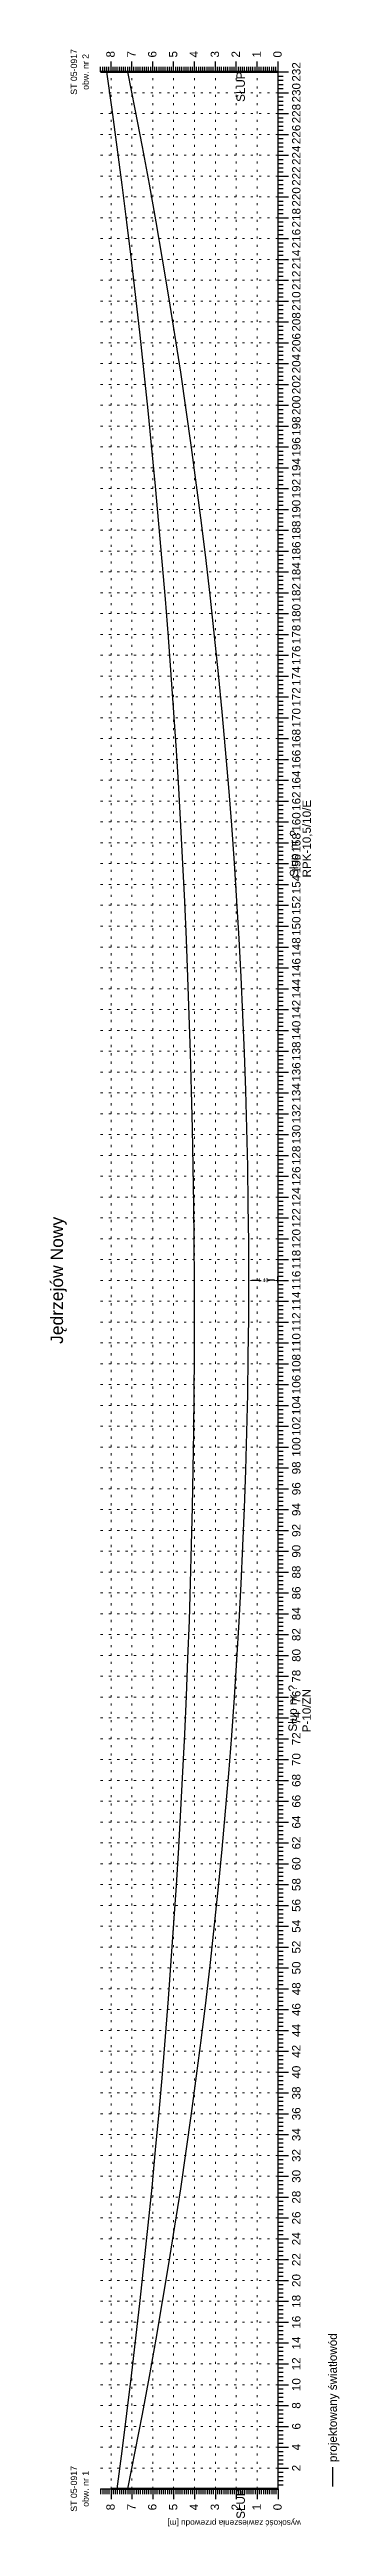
# Model space of a CAD drawing. Header units: inches. Extents: x -863 to 1426, y 1206 to 1480.
# Drawn here: x 110.4 to 124.3, y 1283 to 1401.9 of the extents above; entities that cross this region are included whole.
import ezdxf
from ezdxf.enums import TextEntityAlignment as Align

# ---------------------------------------------------------------- set-up
doc = ezdxf.new("R2010")
doc.units = ezdxf.units.IN
doc.header["$MEASUREMENT"] = 0
doc.linetypes.add('ACAD_ISO07W100', pattern=[3, 0, -3])
doc.layers.add('ramka', color=7, linetype='Continuous', plot=False)
doc.styles.get("Standard").update_dxf_attribs({"font": 'arial.ttf'})
doc.dimstyles.get("Standard").update_dxf_attribs({"dimtxt": 0.25, "dimasz": 0.18, "dimexe": 0.18, "dimexo": 0.0625, "dimgap": -0.09, "dimtad": 0, "dimtih": 1, "dimtoh": 1, "dimzin": 0, "dimdsep": 46, "dimtxsty": 'Standard', "dimcen": 0.09, "dimadec": 0, "dimazin": 0, "dimtfac": 1, "dimtofl": 0, "dimtmove": 0, "dimatfit": 3, "dimfxl": 1, "dimtolj": 1, "dimtzin": 0, "dimarcsym": 0})

msp = doc.modelspace()

# ---------------------------------------------------------------- texts
for s, height, p in [('ST 05-0917', 0.3, (111.721, 1400.797)), ('obw. nr 2', 0.3, (112.281, 1400.797)), ('232', 0.4, (122.427, 1400.797)), ('230', 0.4, (122.427, 1399.797)), ('228', 0.4, (122.427, 1398.797)), ('226', 0.4, (122.427, 1397.797)), ('224', 0.4, (122.427, 1396.797)), ('222', 0.4, (122.427, 1395.797)), ('220', 0.4, (122.427, 1394.797)), ('218', 0.4, (122.427, 1393.797)), ('216', 0.4, (122.427, 1392.797)), ('214', 0.4, (122.427, 1391.797)), ('212', 0.4, (122.427, 1390.797)), ('210', 0.4, (122.427, 1389.797)), ('208', 0.4, (122.427, 1388.797)), ('206', 0.4, (122.427, 1387.797)), ('204', 0.4, (122.427, 1386.797)), ('202', 0.4, (122.427, 1385.797)), ('200', 0.4, (122.427, 1384.797)), ('198', 0.4, (122.427, 1383.797)), ('196', 0.4, (122.427, 1382.797)), ('194', 0.4, (122.427, 1381.797)), ('192', 0.4, (122.427, 1380.797)), ('190', 0.4, (122.427, 1379.797)), ('188', 0.4, (122.427, 1378.797)), ('186', 0.4, (122.427, 1377.797)), ('184', 0.4, (122.427, 1376.797)), ('182', 0.4, (122.427, 1375.797)), ('180', 0.4, (122.427, 1374.797)), ('178', 0.4, (122.427, 1373.797)), ('176', 0.4, (122.427, 1372.797)), ('174', 0.4, (122.427, 1371.797)), ('172', 0.4, (122.427, 1370.797)), ('170', 0.4, (122.427, 1369.797)), ('168', 0.4, (122.427, 1368.797)), ('166', 0.4, (122.427, 1367.797)), ('164', 0.4, (122.427, 1366.797)), ('162', 0.4, (122.427, 1365.797)), ('160', 0.4, (122.427, 1364.797)), ('158', 0.4, (122.427, 1363.797)), ('156', 0.4, (122.427, 1362.797)), ('152', 0.4, (122.427, 1360.797)), ('154', 0.4, (122.427, 1361.797)), ('150', 0.4, (122.427, 1359.797)), ('148', 0.4, (122.427, 1358.797)), ('146', 0.4, (122.427, 1357.797)), ('144', 0.4, (122.427, 1356.797)), ('142', 0.4, (122.427, 1355.797)), ('140', 0.4, (122.427, 1354.797)), ('138', 0.4, (122.427, 1353.797)), ('136', 0.4, (122.427, 1352.797)), ('134', 0.4, (122.427, 1351.797)), ('132', 0.4, (122.427, 1350.797)), ('130', 0.4, (122.427, 1349.797)), ('128', 0.4, (122.427, 1348.797)), ('126', 0.4, (122.427, 1347.797)), ('124', 0.4, (122.427, 1346.797)), ('Jędrzejów Nowy', 0.6, (111.051, 1342.797)), ('122', 0.4, (122.427, 1345.797)), ('120', 0.4, (122.427, 1344.797)), ('118', 0.4, (122.427, 1343.797)), ('116', 0.4, (122.427, 1342.797)), ('114', 0.4, (122.427, 1341.797)), ('112', 0.4, (122.427, 1340.797)), ('110', 0.4, (122.427, 1339.797)), ('108', 0.4, (122.427, 1338.797)), ('106', 0.4, (122.427, 1337.797)), ('104', 0.4, (122.427, 1336.797)), ('102', 0.4, (122.427, 1335.797)), ('100', 0.4, (122.427, 1334.797)), ('98', 0.4, (122.427, 1333.797)), ('96', 0.4, (122.427, 1332.797)), ('94', 0.4, (122.427, 1331.797)), ('92', 0.4, (122.427, 1330.797)), ('90', 0.4, (122.427, 1329.797)), ('88', 0.4, (122.427, 1328.797)), ('86', 0.4, (122.427, 1327.797)), ('84', 0.4, (122.427, 1326.797)), ('82', 0.4, (122.427, 1325.797)), ('80', 0.4, (122.427, 1324.797)), ('78', 0.4, (122.427, 1323.797)), ('76', 0.4, (122.427, 1322.797)), ('74', 0.4, (122.427, 1321.797)), ('72', 0.4, (122.427, 1320.797)), ('70', 0.4, (122.427, 1319.797)), ('68', 0.4, (122.427, 1318.797)), ('66', 0.4, (122.427, 1317.797)), ('64', 0.4, (122.427, 1316.797)), ('62', 0.4, (122.427, 1315.797)), ('60', 0.4, (122.427, 1314.797)), ('58', 0.4, (122.427, 1313.797)), ('56', 0.4, (122.427, 1312.797)), ('54', 0.4, (122.427, 1311.797)), ('52', 0.4, (122.427, 1310.797)), ('50', 0.4, (122.427, 1309.797)), ('48', 0.4, (122.427, 1308.797)), ('46', 0.4, (122.427, 1307.797)), ('44', 0.4, (122.427, 1306.797)), ('42', 0.4, (122.427, 1305.797)), ('40', 0.4, (122.427, 1304.797)), ('38', 0.4, (122.427, 1303.797)), ('36', 0.4, (122.427, 1302.797)), ('34', 0.4, (122.427, 1301.797)), ('32', 0.4, (122.427, 1300.797)), ('30', 0.4, (122.427, 1299.797)), ('28', 0.4, (122.427, 1298.797)), ('26', 0.4, (122.427, 1297.797)), ('24', 0.4, (122.427, 1296.797)), ('22', 0.4, (122.427, 1295.797)), ('20', 0.4, (122.427, 1294.797)), ('18', 0.4, (122.427, 1293.797)), ('16', 0.4, (122.427, 1292.797)), ('12', 0.4, (122.427, 1290.797)), ('14', 0.4, (122.427, 1291.797)), ('10', 0.4, (122.427, 1289.797)), ('8', 0.4, (122.427, 1288.797)), ('6', 0.4, (122.427, 1287.797)), ('4', 0.4, (122.427, 1286.797)), ('ST 05-0917', 0.3, (111.721, 1284.797)), ('obw. nr 1', 0.3, (112.281, 1284.797)), ('2', 0.4, (122.427, 1285.797))]:
    msp.add_text(s, height=height, rotation=90).set_placement(p, align=Align.CENTER)
for s, p in [('8', (113.525, 1401.487)), ('7', (114.525, 1401.487)), ('6', (115.525, 1401.487)), ('5', (116.525, 1401.487)), ('4', (117.525, 1401.487)), ('3', (118.525, 1401.487)), ('2', (119.525, 1401.487)), ('1', (120.525, 1401.487)), ('0', (121.525, 1401.487)), ('RPK-10,5/10/E', (122.925, 1362.133)), ('Słup nr ?', (122.32, 1362.164)), ('Słup nr ?', (122.253, 1321.141)), ('P-10/ZN', (122.92, 1321.107)), ('projektowany światłowód', (124.171, 1286.082))]:
    msp.add_text(s, height=0.4, rotation=90).set_placement(p)
for s, p in [('8', (113.525, 1284.077)), ('7', (114.525, 1284.077)), ('6', (115.525, 1284.077)), ('5', (116.525, 1284.077)), ('4', (117.525, 1284.077)), ('3', (118.525, 1284.077)), ('2', (119.525, 1284.077)), ('1', (120.525, 1284.077)), ('0', (121.525, 1284.077))]:
    msp.add_text(s, height=0.4, rotation=90).set_placement(p, align=Align.RIGHT)
at = {"attachment_point": 5}
for s, insert, char_height, width, rotation in [('SŁUP', (119.565, 1400.089), 0.4, 1.537, 90), ('SŁUP', (119.565, 1284.089), 0.4, 1.537, 90), ('wysokość zawieszenia przewodu [m]', (119.249, 1283.194), 0.28, 9.28, 180)]:
    msp.add_mtext(s, dxfattribs=dict(at, insert=insert, char_height=char_height, width=width, rotation=rotation))

# ---------------------------------------------------------------- blocks, each defined once
blk = doc.blocks.new('*D12')
at = {"color": 0, "lineweight": -2}
for p, q in [((119.95, 1342.85), (119.95, 1342.98)), ((120.13, 1342.8), (120.47, 1342.8)), ((121.17, 1342.8), (120.83, 1342.8)), ((121.35, 1342.7), (121.35, 1342.98))]:
    blk.add_line(p, q, dxfattribs=at)
at = {"color": 0}
for points in [[(120.13, 1342.83), (120.13, 1342.77), (119.95, 1342.8)], [(121.17, 1342.83), (121.17, 1342.77), (121.35, 1342.8)]]:
    blk.add_solid(points, dxfattribs=at)
at = {"layer": 'Defpoints', "color": 0}
for p in [(119.95, 1342.79), (121.35, 1342.8), (121.35, 1342.64)]:
    blk.add_point(p, dxfattribs=at)
at = {"color": 0, "lineweight": 25, "insert": (120.65, 1342.8), "char_height": 0.18, "attachment_point": 5}
blk.add_mtext('\\A1;1.40', dxfattribs=at)

# ---------------------------------------------------------------- dimensions: what is measured, and where the dimension line sits
at = {"lineweight": 25}
dim = msp.add_linear_dim(base=(121.351, 1342.797), p1=(119.951, 1342.789), p2=(121.351, 1342.639), angle=180, text='1.40', dimstyle='Standard', dxfattribs=at)
dim.commit()
dim.dimension.update_dxf_attribs({"geometry": '*D12', "text_midpoint": (120.651, 1342.797)})

# ---------------------------------------------------------------- linework, layer by layer
for p, q in [((112.851, 1400.797), (112.851, 1401.047)), ((112.851, 1400.797), (121.351, 1400.797)), ((112.951, 1400.797), (112.951, 1401.047)), ((113.051, 1400.797), (113.051, 1401.047)), ((113.151, 1400.797), (113.151, 1401.047)), ((113.251, 1400.797), (113.251, 1401.047)), ((113.351, 1400.797), (113.351, 1401.297)), ((113.451, 1400.797), (113.451, 1401.047)), ((113.551, 1400.797), (113.551, 1401.047)), ((113.651, 1400.797), (113.651, 1401.047)), ((113.751, 1400.797), (113.751, 1401.047)), ((113.851, 1400.797), (113.851, 1401.047)), ((113.951, 1400.797), (113.951, 1401.047)), ((114.051, 1400.797), (114.051, 1401.047)), ((114.151, 1400.797), (114.151, 1401.047)), ((114.251, 1400.797), (114.251, 1401.047)), ((114.351, 1400.797), (114.351, 1401.297)), ((114.451, 1400.797), (114.451, 1401.047)), ((114.551, 1400.797), (114.551, 1401.047)), ((114.651, 1400.797), (114.651, 1401.047)), ((114.751, 1400.797), (114.751, 1401.047)), ((114.851, 1400.797), (114.851, 1401.047)), ((114.951, 1400.797), (114.951, 1401.047)), ((115.051, 1400.797), (115.051, 1401.047)), ((115.151, 1400.797), (115.151, 1401.047)), ((115.251, 1400.797), (115.251, 1401.047)), ((115.351, 1400.797), (115.351, 1401.297)), ((115.451, 1400.797), (115.451, 1401.047)), ((115.551, 1400.797), (115.551, 1401.047)), ((115.651, 1400.797), (115.651, 1401.047)), ((115.751, 1400.797), (115.751, 1401.047)), ((115.851, 1400.797), (115.851, 1401.047)), ((115.951, 1400.797), (115.951, 1401.047)), ((116.051, 1400.797), (116.051, 1401.047)), ((116.151, 1400.797), (116.151, 1401.047)), ((116.251, 1400.797), (116.251, 1401.047)), ((116.351, 1400.797), (116.351, 1401.297)), ((116.451, 1400.797), (116.451, 1401.047)), ((116.551, 1400.797), (116.551, 1401.047)), ((116.651, 1400.797), (116.651, 1401.047)), ((116.751, 1400.797), (116.751, 1401.047)), ((116.851, 1400.797), (116.851, 1401.047)), ((116.951, 1400.797), (116.951, 1401.047)), ((117.051, 1400.797), (117.051, 1401.047)), ((117.151, 1400.797), (117.151, 1401.047)), ((117.251, 1400.797), (117.251, 1401.047)), ((117.351, 1400.797), (117.351, 1401.297)), ((117.451, 1400.797), (117.451, 1401.047)), ((117.551, 1400.797), (117.551, 1401.047)), ((117.651, 1400.797), (117.651, 1401.047)), ((117.751, 1400.797), (117.751, 1401.047)), ((117.851, 1400.797), (117.851, 1401.047)), ((117.951, 1400.797), (117.951, 1401.047)), ((118.051, 1400.797), (118.051, 1401.047)), ((118.151, 1400.797), (118.151, 1401.047)), ((118.251, 1400.797), (118.251, 1401.047)), ((118.351, 1400.797), (118.351, 1401.297)), ((118.451, 1400.797), (118.451, 1401.047)), ((118.551, 1400.797), (118.551, 1401.047)), ((118.651, 1400.797), (118.651, 1401.047)), ((118.751, 1400.797), (118.751, 1401.047)), ((118.851, 1400.797), (118.851, 1401.047)), ((118.951, 1400.797), (118.951, 1401.047)), ((119.051, 1400.797), (119.051, 1401.047)), ((119.151, 1400.797), (119.151, 1401.047)), ((119.251, 1400.797), (119.251, 1401.047)), ((119.351, 1400.797), (119.351, 1401.297)), ((119.451, 1400.797), (119.451, 1401.047)), ((119.551, 1400.797), (119.551, 1401.047)), ((119.651, 1400.797), (119.651, 1401.047)), ((119.751, 1400.797), (119.751, 1401.047)), ((119.851, 1400.797), (119.851, 1401.047)), ((119.951, 1400.797), (119.951, 1401.047)), ((120.051, 1400.797), (120.051, 1401.047)), ((120.151, 1400.797), (120.151, 1401.047)), ((120.251, 1400.797), (120.251, 1401.047)), ((120.351, 1400.797), (120.351, 1401.297)), ((120.451, 1400.797), (120.451, 1401.047)), ((120.551, 1400.797), (120.551, 1401.047)), ((120.651, 1400.797), (120.651, 1401.047)), ((120.751, 1400.797), (120.751, 1401.047)), ((120.851, 1400.797), (120.851, 1401.047)), ((120.951, 1400.797), (120.951, 1401.047)), ((121.051, 1400.797), (121.051, 1401.047)), ((121.151, 1400.797), (121.151, 1401.047)), ((121.251, 1400.797), (121.251, 1401.047)), ((121.351, 1400.797), (121.351, 1401.297)), ((121.351, 1284.797), (121.351, 1400.797)), ((121.351, 1400.797), (121.851, 1400.797)), ((121.351, 1400.597), (121.601, 1400.597)), ((121.351, 1400.397), (121.601, 1400.397)), ((121.351, 1400.197), (121.601, 1400.197)), ((121.351, 1399.997), (121.601, 1399.997)), ((121.351, 1399.797), (121.851, 1399.797)), ((121.351, 1399.597), (121.601, 1399.597)), ((121.351, 1399.397), (121.601, 1399.397)), ((121.351, 1399.197), (121.601, 1399.197)), ((121.351, 1398.997), (121.601, 1398.997)), ((121.351, 1398.797), (121.851, 1398.797)), ((121.351, 1398.597), (121.601, 1398.597)), ((121.351, 1398.397), (121.601, 1398.397)), ((121.351, 1398.197), (121.601, 1398.197)), ((121.351, 1397.997), (121.601, 1397.997)), ((121.351, 1397.797), (121.851, 1397.797)), ((121.351, 1397.597), (121.601, 1397.597)), ((121.351, 1397.397), (121.601, 1397.397)), ((121.351, 1397.197), (121.601, 1397.197)), ((121.351, 1396.997), (121.601, 1396.997)), ((121.351, 1396.797), (121.851, 1396.797)), ((121.351, 1396.597), (121.601, 1396.597)), ((121.351, 1396.397), (121.601, 1396.397)), ((121.351, 1396.197), (121.601, 1396.197)), ((121.351, 1395.997), (121.601, 1395.997)), ((121.351, 1395.797), (121.851, 1395.797)), ((121.351, 1395.597), (121.601, 1395.597)), ((121.351, 1395.397), (121.601, 1395.397)), ((121.351, 1395.197), (121.601, 1395.197)), ((121.351, 1394.997), (121.601, 1394.997)), ((121.351, 1394.797), (121.851, 1394.797)), ((121.351, 1394.597), (121.601, 1394.597)), ((121.351, 1394.397), (121.601, 1394.397)), ((121.351, 1394.197), (121.601, 1394.197)), ((121.351, 1393.997), (121.601, 1393.997)), ((121.351, 1393.797), (121.851, 1393.797)), ((121.351, 1393.597), (121.601, 1393.597)), ((121.351, 1393.397), (121.601, 1393.397)), ((121.351, 1393.197), (121.601, 1393.197)), ((121.351, 1392.997), (121.601, 1392.997)), ((121.351, 1392.797), (121.851, 1392.797)), ((121.351, 1392.597), (121.601, 1392.597)), ((121.351, 1392.397), (121.601, 1392.397)), ((121.351, 1392.197), (121.601, 1392.197)), ((121.351, 1391.997), (121.601, 1391.997)), ((121.351, 1391.797), (121.851, 1391.797)), ((121.351, 1391.597), (121.601, 1391.597)), ((121.351, 1391.397), (121.601, 1391.397)), ((121.351, 1391.197), (121.601, 1391.197)), ((121.351, 1390.997), (121.601, 1390.997)), ((121.351, 1390.797), (121.851, 1390.797)), ((121.351, 1390.597), (121.601, 1390.597)), ((121.351, 1390.397), (121.601, 1390.397)), ((121.351, 1390.197), (121.601, 1390.197)), ((121.351, 1389.997), (121.601, 1389.997)), ((121.351, 1389.797), (121.851, 1389.797)), ((121.351, 1389.597), (121.601, 1389.597)), ((121.351, 1389.397), (121.601, 1389.397)), ((121.351, 1389.197), (121.601, 1389.197)), ((121.351, 1388.997), (121.601, 1388.997)), ((121.351, 1388.797), (121.851, 1388.797)), ((121.351, 1388.597), (121.601, 1388.597)), ((121.351, 1388.397), (121.601, 1388.397)), ((121.351, 1388.197), (121.601, 1388.197)), ((121.351, 1387.997), (121.601, 1387.997)), ((121.351, 1387.797), (121.851, 1387.797)), ((121.351, 1387.597), (121.601, 1387.597)), ((121.351, 1387.397), (121.601, 1387.397)), ((121.351, 1387.197), (121.601, 1387.197)), ((121.351, 1386.997), (121.601, 1386.997)), ((121.351, 1386.797), (121.851, 1386.797)), ((121.351, 1386.597), (121.601, 1386.597)), ((121.351, 1386.397), (121.601, 1386.397)), ((121.351, 1386.197), (121.601, 1386.197)), ((121.351, 1385.997), (121.601, 1385.997)), ((121.351, 1385.797), (121.851, 1385.797)), ((121.351, 1385.597), (121.601, 1385.597)), ((121.351, 1385.397), (121.601, 1385.397)), ((121.351, 1385.197), (121.601, 1385.197)), ((121.351, 1384.997), (121.601, 1384.997)), ((121.351, 1384.797), (121.851, 1384.797)), ((121.351, 1384.597), (121.601, 1384.597)), ((121.351, 1384.397), (121.601, 1384.397)), ((121.351, 1384.197), (121.601, 1384.197)), ((121.351, 1383.997), (121.601, 1383.997)), ((121.351, 1383.797), (121.851, 1383.797)), ((121.351, 1383.597), (121.601, 1383.597)), ((121.351, 1383.397), (121.601, 1383.397)), ((121.351, 1383.197), (121.601, 1383.197)), ((121.351, 1382.997), (121.601, 1382.997)), ((121.351, 1382.797), (121.851, 1382.797)), ((121.351, 1382.597), (121.601, 1382.597)), ((121.351, 1382.397), (121.601, 1382.397)), ((121.351, 1382.197), (121.601, 1382.197)), ((121.351, 1381.997), (121.601, 1381.997)), ((121.351, 1381.797), (121.851, 1381.797)), ((121.351, 1381.597), (121.601, 1381.597)), ((121.351, 1381.397), (121.601, 1381.397)), ((121.351, 1381.197), (121.601, 1381.197)), ((121.351, 1380.997), (121.601, 1380.997)), ((121.351, 1380.797), (121.851, 1380.797)), ((121.351, 1380.597), (121.601, 1380.597)), ((121.351, 1380.397), (121.601, 1380.397)), ((121.351, 1380.197), (121.601, 1380.197)), ((121.351, 1379.997), (121.601, 1379.997)), ((121.351, 1379.797), (121.851, 1379.797)), ((121.351, 1379.597), (121.601, 1379.597)), ((121.351, 1379.397), (121.601, 1379.397)), ((121.351, 1379.197), (121.601, 1379.197)), ((121.351, 1378.997), (121.601, 1378.997)), ((121.351, 1378.797), (121.851, 1378.797)), ((121.351, 1378.597), (121.601, 1378.597)), ((121.351, 1378.397), (121.601, 1378.397)), ((121.351, 1378.197), (121.601, 1378.197)), ((121.351, 1377.997), (121.601, 1377.997)), ((121.351, 1377.797), (121.851, 1377.797)), ((121.351, 1377.597), (121.601, 1377.597)), ((121.351, 1377.397), (121.601, 1377.397)), ((121.351, 1377.197), (121.601, 1377.197)), ((121.351, 1376.997), (121.601, 1376.997)), ((121.351, 1376.797), (121.851, 1376.797)), ((121.351, 1376.597), (121.601, 1376.597)), ((121.351, 1376.397), (121.601, 1376.397)), ((121.351, 1376.197), (121.601, 1376.197)), ((121.351, 1375.997), (121.601, 1375.997)), ((121.351, 1375.797), (121.851, 1375.797)), ((121.351, 1375.597), (121.601, 1375.597)), ((121.351, 1375.397), (121.601, 1375.397)), ((121.351, 1375.197), (121.601, 1375.197)), ((121.351, 1374.997), (121.601, 1374.997)), ((121.351, 1374.797), (121.851, 1374.797)), ((121.351, 1374.597), (121.601, 1374.597)), ((121.351, 1374.397), (121.601, 1374.397)), ((121.351, 1374.197), (121.601, 1374.197)), ((121.351, 1373.997), (121.601, 1373.997)), ((121.351, 1373.797), (121.851, 1373.797)), ((121.351, 1373.597), (121.601, 1373.597)), ((121.351, 1373.397), (121.601, 1373.397)), ((121.351, 1373.197), (121.601, 1373.197)), ((121.351, 1372.997), (121.601, 1372.997)), ((121.351, 1372.797), (121.851, 1372.797)), ((121.351, 1372.597), (121.601, 1372.597)), ((121.351, 1372.397), (121.601, 1372.397)), ((121.351, 1372.197), (121.601, 1372.197)), ((121.351, 1371.997), (121.601, 1371.997)), ((121.351, 1371.797), (121.851, 1371.797)), ((121.351, 1371.597), (121.601, 1371.597)), ((121.351, 1371.397), (121.601, 1371.397)), ((121.351, 1371.197), (121.601, 1371.197)), ((121.351, 1370.997), (121.601, 1370.997)), ((121.351, 1370.797), (121.851, 1370.797)), ((121.351, 1370.597), (121.601, 1370.597)), ((121.351, 1370.397), (121.601, 1370.397)), ((121.351, 1370.197), (121.601, 1370.197)), ((121.351, 1369.997), (121.601, 1369.997)), ((121.351, 1369.797), (121.851, 1369.797)), ((121.351, 1369.597), (121.601, 1369.597)), ((121.351, 1369.397), (121.601, 1369.397)), ((121.351, 1369.197), (121.601, 1369.197)), ((121.351, 1368.997), (121.601, 1368.997)), ((121.351, 1368.797), (121.851, 1368.797)), ((121.351, 1368.597), (121.601, 1368.597)), ((121.351, 1368.397), (121.601, 1368.397)), ((121.351, 1368.197), (121.601, 1368.197)), ((121.351, 1367.997), (121.601, 1367.997)), ((121.351, 1367.797), (121.851, 1367.797)), ((121.351, 1367.597), (121.601, 1367.597)), ((121.351, 1367.397), (121.601, 1367.397)), ((121.351, 1367.197), (121.601, 1367.197)), ((121.351, 1366.997), (121.601, 1366.997)), ((121.351, 1366.797), (121.851, 1366.797)), ((121.351, 1366.597), (121.601, 1366.597)), ((121.351, 1366.397), (121.601, 1366.397)), ((121.351, 1366.197), (121.601, 1366.197)), ((121.351, 1365.997), (121.601, 1365.997)), ((121.351, 1365.797), (121.851, 1365.797)), ((121.351, 1365.597), (121.601, 1365.597)), ((121.351, 1365.397), (121.601, 1365.397)), ((121.351, 1365.197), (121.601, 1365.197)), ((121.351, 1364.997), (121.601, 1364.997)), ((121.351, 1364.797), (121.851, 1364.797)), ((121.351, 1364.597), (121.601, 1364.597)), ((121.351, 1364.397), (121.601, 1364.397)), ((121.351, 1364.197), (121.601, 1364.197)), ((121.351, 1363.997), (121.601, 1363.997)), ((121.351, 1363.797), (121.851, 1363.797)), ((121.351, 1363.597), (121.601, 1363.597)), ((121.351, 1363.397), (121.601, 1363.397)), ((121.351, 1363.197), (121.601, 1363.197)), ((121.351, 1362.997), (121.601, 1362.997)), ((121.351, 1362.797), (121.851, 1362.797)), ((121.351, 1362.597), (121.601, 1362.597)), ((121.351, 1362.397), (121.601, 1362.397)), ((121.351, 1362.197), (121.601, 1362.197)), ((121.351, 1361.997), (121.601, 1361.997)), ((121.351, 1361.797), (121.851, 1361.797)), ((121.351, 1361.597), (121.601, 1361.597)), ((121.351, 1361.397), (121.601, 1361.397)), ((121.351, 1361.197), (121.601, 1361.197)), ((121.351, 1360.997), (121.601, 1360.997)), ((121.351, 1360.797), (121.851, 1360.797)), ((121.351, 1360.597), (121.601, 1360.597)), ((121.351, 1360.397), (121.601, 1360.397)), ((121.351, 1360.197), (121.601, 1360.197)), ((121.351, 1359.997), (121.601, 1359.997)), ((121.351, 1359.797), (121.851, 1359.797)), ((121.351, 1359.597), (121.601, 1359.597)), ((121.351, 1359.397), (121.601, 1359.397)), ((121.351, 1359.197), (121.601, 1359.197)), ((121.351, 1358.997), (121.601, 1358.997)), ((121.351, 1358.797), (121.851, 1358.797)), ((121.351, 1358.597), (121.601, 1358.597)), ((121.351, 1358.397), (121.601, 1358.397)), ((121.351, 1358.197), (121.601, 1358.197)), ((121.351, 1357.997), (121.601, 1357.997)), ((121.351, 1357.797), (121.851, 1357.797)), ((121.351, 1357.597), (121.601, 1357.597)), ((121.351, 1357.397), (121.601, 1357.397)), ((121.351, 1357.197), (121.601, 1357.197)), ((121.351, 1356.997), (121.601, 1356.997)), ((121.351, 1356.797), (121.851, 1356.797)), ((121.351, 1356.597), (121.601, 1356.597)), ((121.351, 1356.397), (121.601, 1356.397)), ((121.351, 1356.197), (121.601, 1356.197)), ((121.351, 1355.997), (121.601, 1355.997)), ((121.351, 1355.797), (121.851, 1355.797)), ((121.351, 1355.597), (121.601, 1355.597)), ((121.351, 1355.397), (121.601, 1355.397)), ((121.351, 1355.197), (121.601, 1355.197)), ((121.351, 1354.997), (121.601, 1354.997)), ((121.351, 1354.797), (121.851, 1354.797)), ((121.351, 1354.597), (121.601, 1354.597)), ((121.351, 1354.397), (121.601, 1354.397)), ((121.351, 1354.197), (121.601, 1354.197)), ((121.351, 1353.997), (121.601, 1353.997)), ((121.351, 1353.797), (121.851, 1353.797)), ((121.351, 1353.597), (121.601, 1353.597)), ((121.351, 1353.397), (121.601, 1353.397)), ((121.351, 1353.197), (121.601, 1353.197)), ((121.351, 1352.997), (121.601, 1352.997)), ((121.351, 1352.797), (121.851, 1352.797)), ((121.351, 1352.597), (121.601, 1352.597)), ((121.351, 1352.397), (121.601, 1352.397)), ((121.351, 1352.197), (121.601, 1352.197)), ((121.351, 1351.997), (121.601, 1351.997)), ((121.351, 1351.797), (121.851, 1351.797)), ((121.351, 1351.597), (121.601, 1351.597)), ((121.351, 1351.397), (121.601, 1351.397)), ((121.351, 1351.197), (121.601, 1351.197)), ((121.351, 1350.997), (121.601, 1350.997)), ((121.351, 1350.797), (121.851, 1350.797)), ((121.351, 1350.597), (121.601, 1350.597)), ((121.351, 1350.397), (121.601, 1350.397)), ((121.351, 1350.197), (121.601, 1350.197)), ((121.351, 1349.997), (121.601, 1349.997)), ((121.351, 1349.797), (121.851, 1349.797)), ((121.351, 1349.597), (121.601, 1349.597)), ((121.351, 1349.397), (121.601, 1349.397)), ((121.351, 1349.197), (121.601, 1349.197)), ((121.351, 1348.997), (121.601, 1348.997)), ((121.351, 1348.797), (121.851, 1348.797)), ((121.351, 1348.597), (121.601, 1348.597)), ((121.351, 1348.397), (121.601, 1348.397)), ((121.351, 1348.197), (121.601, 1348.197)), ((121.351, 1347.997), (121.601, 1347.997)), ((121.351, 1347.797), (121.851, 1347.797)), ((121.351, 1347.597), (121.601, 1347.597)), ((121.351, 1347.397), (121.601, 1347.397)), ((121.351, 1347.197), (121.601, 1347.197)), ((121.351, 1346.997), (121.601, 1346.997)), ((121.351, 1346.797), (121.851, 1346.797)), ((121.351, 1346.597), (121.601, 1346.597)), ((121.351, 1346.397), (121.601, 1346.397)), ((121.351, 1346.197), (121.601, 1346.197)), ((121.351, 1345.997), (121.601, 1345.997)), ((121.351, 1345.797), (121.851, 1345.797)), ((121.351, 1345.597), (121.601, 1345.597)), ((121.351, 1345.397), (121.601, 1345.397)), ((121.351, 1345.197), (121.601, 1345.197)), ((121.351, 1344.997), (121.601, 1344.997)), ((121.351, 1344.797), (121.851, 1344.797)), ((121.351, 1344.597), (121.601, 1344.597)), ((121.351, 1344.397), (121.601, 1344.397)), ((121.351, 1344.197), (121.601, 1344.197)), ((121.351, 1343.997), (121.601, 1343.997)), ((121.351, 1343.797), (121.851, 1343.797)), ((121.351, 1343.597), (121.601, 1343.597)), ((121.351, 1343.397), (121.601, 1343.397)), ((121.351, 1343.197), (121.601, 1343.197)), ((121.351, 1342.997), (121.601, 1342.997)), ((121.351, 1342.797), (121.851, 1342.797)), ((121.351, 1342.597), (121.601, 1342.597)), ((121.351, 1342.397), (121.601, 1342.397)), ((121.351, 1342.197), (121.601, 1342.197)), ((121.351, 1341.997), (121.601, 1341.997)), ((121.351, 1341.797), (121.851, 1341.797)), ((121.351, 1341.597), (121.601, 1341.597)), ((121.351, 1341.397), (121.601, 1341.397)), ((121.351, 1341.197), (121.601, 1341.197)), ((121.351, 1340.997), (121.601, 1340.997)), ((121.351, 1340.797), (121.851, 1340.797)), ((121.351, 1340.597), (121.601, 1340.597)), ((121.351, 1340.397), (121.601, 1340.397)), ((121.351, 1340.197), (121.601, 1340.197)), ((121.351, 1339.997), (121.601, 1339.997)), ((121.351, 1339.797), (121.851, 1339.797)), ((121.351, 1339.597), (121.601, 1339.597)), ((121.351, 1339.397), (121.601, 1339.397)), ((121.351, 1339.197), (121.601, 1339.197)), ((121.351, 1338.997), (121.601, 1338.997)), ((121.351, 1338.797), (121.851, 1338.797)), ((121.351, 1338.597), (121.601, 1338.597)), ((121.351, 1338.397), (121.601, 1338.397)), ((121.351, 1338.197), (121.601, 1338.197)), ((121.351, 1337.997), (121.601, 1337.997)), ((121.351, 1337.797), (121.851, 1337.797)), ((121.351, 1337.597), (121.601, 1337.597)), ((121.351, 1337.397), (121.601, 1337.397)), ((121.351, 1337.197), (121.601, 1337.197)), ((121.351, 1336.997), (121.601, 1336.997)), ((121.351, 1336.797), (121.851, 1336.797)), ((121.351, 1336.597), (121.601, 1336.597)), ((121.351, 1336.397), (121.601, 1336.397)), ((121.351, 1336.197), (121.601, 1336.197)), ((121.351, 1335.997), (121.601, 1335.997)), ((121.351, 1335.797), (121.851, 1335.797)), ((121.351, 1335.597), (121.601, 1335.597)), ((121.351, 1335.397), (121.601, 1335.397)), ((121.351, 1335.197), (121.601, 1335.197)), ((121.351, 1334.997), (121.601, 1334.997)), ((121.351, 1334.797), (121.851, 1334.797)), ((121.351, 1334.597), (121.601, 1334.597)), ((121.351, 1334.397), (121.601, 1334.397)), ((121.351, 1334.197), (121.601, 1334.197)), ((121.351, 1333.997), (121.601, 1333.997)), ((121.351, 1333.797), (121.851, 1333.797)), ((121.351, 1333.597), (121.601, 1333.597)), ((121.351, 1333.397), (121.601, 1333.397)), ((121.351, 1333.197), (121.601, 1333.197)), ((121.351, 1332.997), (121.601, 1332.997)), ((121.351, 1332.797), (121.851, 1332.797)), ((121.351, 1332.597), (121.601, 1332.597)), ((121.351, 1332.397), (121.601, 1332.397)), ((121.351, 1332.197), (121.601, 1332.197)), ((121.351, 1331.997), (121.601, 1331.997)), ((121.351, 1331.797), (121.851, 1331.797)), ((121.351, 1331.597), (121.601, 1331.597)), ((121.351, 1331.397), (121.601, 1331.397)), ((121.351, 1331.197), (121.601, 1331.197)), ((121.351, 1330.997), (121.601, 1330.997)), ((121.351, 1330.797), (121.851, 1330.797)), ((121.351, 1330.597), (121.601, 1330.597)), ((121.351, 1330.397), (121.601, 1330.397)), ((121.351, 1330.197), (121.601, 1330.197)), ((121.351, 1329.997), (121.601, 1329.997)), ((121.351, 1329.797), (121.851, 1329.797)), ((121.351, 1329.597), (121.601, 1329.597)), ((121.351, 1329.397), (121.601, 1329.397)), ((121.351, 1329.197), (121.601, 1329.197)), ((121.351, 1328.997), (121.601, 1328.997)), ((121.351, 1328.797), (121.851, 1328.797)), ((121.351, 1328.597), (121.601, 1328.597)), ((121.351, 1328.397), (121.601, 1328.397)), ((121.351, 1328.197), (121.601, 1328.197)), ((121.351, 1327.997), (121.601, 1327.997)), ((121.351, 1327.797), (121.851, 1327.797)), ((121.351, 1327.597), (121.601, 1327.597)), ((121.351, 1327.397), (121.601, 1327.397)), ((121.351, 1327.197), (121.601, 1327.197)), ((121.351, 1326.997), (121.601, 1326.997)), ((121.351, 1326.797), (121.851, 1326.797)), ((121.351, 1326.597), (121.601, 1326.597)), ((121.351, 1326.397), (121.601, 1326.397)), ((121.351, 1326.197), (121.601, 1326.197)), ((121.351, 1325.997), (121.601, 1325.997)), ((121.351, 1325.797), (121.851, 1325.797)), ((121.351, 1325.597), (121.601, 1325.597)), ((121.351, 1325.397), (121.601, 1325.397)), ((121.351, 1325.197), (121.601, 1325.197)), ((121.351, 1324.997), (121.601, 1324.997)), ((121.351, 1324.797), (121.851, 1324.797)), ((121.351, 1324.597), (121.601, 1324.597)), ((121.351, 1324.397), (121.601, 1324.397)), ((121.351, 1324.197), (121.601, 1324.197)), ((121.351, 1323.997), (121.601, 1323.997)), ((121.351, 1323.797), (121.851, 1323.797)), ((121.351, 1323.597), (121.601, 1323.597)), ((121.351, 1323.397), (121.601, 1323.397)), ((121.351, 1323.197), (121.601, 1323.197)), ((121.351, 1322.997), (121.601, 1322.997)), ((121.351, 1322.797), (121.851, 1322.797)), ((121.351, 1322.597), (121.601, 1322.597)), ((121.351, 1322.397), (121.601, 1322.397)), ((121.351, 1322.197), (121.601, 1322.197)), ((121.351, 1321.997), (121.601, 1321.997)), ((121.351, 1321.797), (121.851, 1321.797)), ((121.351, 1321.597), (121.601, 1321.597)), ((121.351, 1321.397), (121.601, 1321.397)), ((121.351, 1321.197), (121.601, 1321.197)), ((121.351, 1320.997), (121.601, 1320.997)), ((121.351, 1320.797), (121.851, 1320.797)), ((121.351, 1320.597), (121.601, 1320.597)), ((121.351, 1320.397), (121.601, 1320.397)), ((121.351, 1320.197), (121.601, 1320.197)), ((121.351, 1319.997), (121.601, 1319.997)), ((121.351, 1319.797), (121.851, 1319.797)), ((121.351, 1319.597), (121.601, 1319.597)), ((121.351, 1319.397), (121.601, 1319.397)), ((121.351, 1319.197), (121.601, 1319.197)), ((121.351, 1318.997), (121.601, 1318.997)), ((121.351, 1318.797), (121.851, 1318.797)), ((121.351, 1318.597), (121.601, 1318.597)), ((121.351, 1318.397), (121.601, 1318.397)), ((121.351, 1318.197), (121.601, 1318.197)), ((121.351, 1317.997), (121.601, 1317.997)), ((121.351, 1317.797), (121.851, 1317.797)), ((121.351, 1317.597), (121.601, 1317.597)), ((121.351, 1317.397), (121.601, 1317.397)), ((121.351, 1317.197), (121.601, 1317.197)), ((121.351, 1316.997), (121.601, 1316.997)), ((121.351, 1316.797), (121.851, 1316.797)), ((121.351, 1316.597), (121.601, 1316.597)), ((121.351, 1316.397), (121.601, 1316.397)), ((121.351, 1316.197), (121.601, 1316.197)), ((121.351, 1315.997), (121.601, 1315.997)), ((121.351, 1315.797), (121.851, 1315.797)), ((121.351, 1315.597), (121.601, 1315.597)), ((121.351, 1315.397), (121.601, 1315.397)), ((121.351, 1315.197), (121.601, 1315.197)), ((121.351, 1314.997), (121.601, 1314.997)), ((121.351, 1314.797), (121.851, 1314.797)), ((121.351, 1314.597), (121.601, 1314.597)), ((121.351, 1314.397), (121.601, 1314.397)), ((121.351, 1314.197), (121.601, 1314.197)), ((121.351, 1313.997), (121.601, 1313.997)), ((121.351, 1313.797), (121.851, 1313.797)), ((121.351, 1313.597), (121.601, 1313.597)), ((121.351, 1313.397), (121.601, 1313.397)), ((121.351, 1313.197), (121.601, 1313.197)), ((121.351, 1312.997), (121.601, 1312.997)), ((121.351, 1312.797), (121.851, 1312.797)), ((121.351, 1312.597), (121.601, 1312.597)), ((121.351, 1312.397), (121.601, 1312.397)), ((121.351, 1312.197), (121.601, 1312.197)), ((121.351, 1311.997), (121.601, 1311.997)), ((121.351, 1311.797), (121.851, 1311.797)), ((121.351, 1311.597), (121.601, 1311.597)), ((121.351, 1311.397), (121.601, 1311.397)), ((121.351, 1311.197), (121.601, 1311.197)), ((121.351, 1310.997), (121.601, 1310.997)), ((121.351, 1310.797), (121.851, 1310.797)), ((121.351, 1310.597), (121.601, 1310.597)), ((121.351, 1310.397), (121.601, 1310.397)), ((121.351, 1310.197), (121.601, 1310.197)), ((121.351, 1309.997), (121.601, 1309.997)), ((121.351, 1309.797), (121.851, 1309.797)), ((121.351, 1309.597), (121.601, 1309.597)), ((121.351, 1309.397), (121.601, 1309.397)), ((121.351, 1309.197), (121.601, 1309.197)), ((121.351, 1308.997), (121.601, 1308.997)), ((121.351, 1308.797), (121.851, 1308.797)), ((121.351, 1308.597), (121.601, 1308.597)), ((121.351, 1308.397), (121.601, 1308.397)), ((121.351, 1308.197), (121.601, 1308.197)), ((121.351, 1307.997), (121.601, 1307.997)), ((121.351, 1307.797), (121.851, 1307.797)), ((121.351, 1307.597), (121.601, 1307.597)), ((121.351, 1307.397), (121.601, 1307.397)), ((121.351, 1307.197), (121.601, 1307.197)), ((121.351, 1306.997), (121.601, 1306.997)), ((121.351, 1306.797), (121.851, 1306.797)), ((121.351, 1306.597), (121.601, 1306.597)), ((121.351, 1306.397), (121.601, 1306.397)), ((121.351, 1306.197), (121.601, 1306.197)), ((121.351, 1305.997), (121.601, 1305.997)), ((121.351, 1305.797), (121.851, 1305.797)), ((121.351, 1305.597), (121.601, 1305.597)), ((121.351, 1305.397), (121.601, 1305.397)), ((121.351, 1305.197), (121.601, 1305.197)), ((121.351, 1304.997), (121.601, 1304.997)), ((121.351, 1304.797), (121.851, 1304.797)), ((121.351, 1304.597), (121.601, 1304.597)), ((121.351, 1304.397), (121.601, 1304.397)), ((121.351, 1304.197), (121.601, 1304.197)), ((121.351, 1303.997), (121.601, 1303.997)), ((121.351, 1303.797), (121.851, 1303.797)), ((121.351, 1303.597), (121.601, 1303.597)), ((121.351, 1303.397), (121.601, 1303.397)), ((121.351, 1303.197), (121.601, 1303.197)), ((121.351, 1302.997), (121.601, 1302.997)), ((121.351, 1302.797), (121.851, 1302.797)), ((121.351, 1302.597), (121.601, 1302.597)), ((121.351, 1302.397), (121.601, 1302.397)), ((121.351, 1302.197), (121.601, 1302.197)), ((121.351, 1301.997), (121.601, 1301.997)), ((121.351, 1301.797), (121.851, 1301.797)), ((121.351, 1301.597), (121.601, 1301.597)), ((121.351, 1301.397), (121.601, 1301.397)), ((121.351, 1301.197), (121.601, 1301.197)), ((121.351, 1300.997), (121.601, 1300.997)), ((121.351, 1300.797), (121.851, 1300.797)), ((121.351, 1300.597), (121.601, 1300.597)), ((121.351, 1300.397), (121.601, 1300.397)), ((121.351, 1300.197), (121.601, 1300.197)), ((121.351, 1299.997), (121.601, 1299.997)), ((121.351, 1299.797), (121.851, 1299.797)), ((121.351, 1299.597), (121.601, 1299.597)), ((121.351, 1299.397), (121.601, 1299.397)), ((121.351, 1299.197), (121.601, 1299.197)), ((121.351, 1298.997), (121.601, 1298.997)), ((121.351, 1298.797), (121.851, 1298.797)), ((121.351, 1298.597), (121.601, 1298.597)), ((121.351, 1298.397), (121.601, 1298.397)), ((121.351, 1298.197), (121.601, 1298.197)), ((121.351, 1297.997), (121.601, 1297.997)), ((121.351, 1297.797), (121.851, 1297.797)), ((121.351, 1297.597), (121.601, 1297.597)), ((121.351, 1297.397), (121.601, 1297.397)), ((121.351, 1297.197), (121.601, 1297.197)), ((121.351, 1296.997), (121.601, 1296.997)), ((121.351, 1296.797), (121.851, 1296.797)), ((121.351, 1296.597), (121.601, 1296.597)), ((121.351, 1296.397), (121.601, 1296.397)), ((121.351, 1296.197), (121.601, 1296.197)), ((121.351, 1295.997), (121.601, 1295.997)), ((121.351, 1295.797), (121.851, 1295.797)), ((121.351, 1295.597), (121.601, 1295.597)), ((121.351, 1295.397), (121.601, 1295.397)), ((121.351, 1295.197), (121.601, 1295.197)), ((121.351, 1294.997), (121.601, 1294.997)), ((121.351, 1294.797), (121.851, 1294.797)), ((121.351, 1294.597), (121.601, 1294.597)), ((121.351, 1294.397), (121.601, 1294.397)), ((121.351, 1294.197), (121.601, 1294.197)), ((121.351, 1293.997), (121.601, 1293.997)), ((121.351, 1293.797), (121.851, 1293.797)), ((121.351, 1293.597), (121.601, 1293.597)), ((121.351, 1293.397), (121.601, 1293.397)), ((121.351, 1293.197), (121.601, 1293.197)), ((121.351, 1292.997), (121.601, 1292.997)), ((121.351, 1292.797), (121.851, 1292.797)), ((121.351, 1292.597), (121.601, 1292.597)), ((121.351, 1292.397), (121.601, 1292.397)), ((121.351, 1292.197), (121.601, 1292.197)), ((121.351, 1291.997), (121.601, 1291.997)), ((121.351, 1291.797), (121.851, 1291.797)), ((121.351, 1291.597), (121.601, 1291.597)), ((121.351, 1291.397), (121.601, 1291.397)), ((121.351, 1291.197), (121.601, 1291.197)), ((121.351, 1290.997), (121.601, 1290.997)), ((121.351, 1290.797), (121.851, 1290.797)), ((121.351, 1290.597), (121.601, 1290.597)), ((121.351, 1290.397), (121.601, 1290.397)), ((121.351, 1290.197), (121.601, 1290.197)), ((121.351, 1289.997), (121.601, 1289.997)), ((121.351, 1289.797), (121.851, 1289.797)), ((121.351, 1289.597), (121.601, 1289.597)), ((121.351, 1289.397), (121.601, 1289.397)), ((121.351, 1289.197), (121.601, 1289.197)), ((121.351, 1288.997), (121.601, 1288.997)), ((121.351, 1288.797), (121.851, 1288.797)), ((121.351, 1288.597), (121.601, 1288.597)), ((121.351, 1288.397), (121.601, 1288.397)), ((121.351, 1288.197), (121.601, 1288.197)), ((121.351, 1287.997), (121.601, 1287.997)), ((121.351, 1287.797), (121.851, 1287.797)), ((121.351, 1287.597), (121.601, 1287.597)), ((121.351, 1287.397), (121.601, 1287.397)), ((121.351, 1287.197), (121.601, 1287.197)), ((121.351, 1286.997), (121.601, 1286.997)), ((121.351, 1286.797), (121.851, 1286.797)), ((121.351, 1286.597), (121.601, 1286.597)), ((121.351, 1286.397), (121.601, 1286.397)), ((121.351, 1286.197), (121.601, 1286.197)), ((121.351, 1285.997), (121.601, 1285.997)), ((121.351, 1285.797), (121.851, 1285.797)), ((121.351, 1285.597), (121.601, 1285.597)), ((121.351, 1285.397), (121.601, 1285.397)), ((121.351, 1285.197), (121.601, 1285.197)), ((112.851, 1284.797), (121.351, 1284.797)), ((112.851, 1284.797), (112.851, 1284.547)), ((112.951, 1284.797), (112.951, 1284.547)), ((113.051, 1284.797), (113.051, 1284.547)), ((113.151, 1284.797), (113.151, 1284.547)), ((113.251, 1284.797), (113.251, 1284.547)), ((113.351, 1284.797), (113.351, 1284.297)), ((113.451, 1284.797), (113.451, 1284.547)), ((113.551, 1284.797), (113.551, 1284.547)), ((113.651, 1284.797), (113.651, 1284.547)), ((113.751, 1284.797), (113.751, 1284.547)), ((113.851, 1284.797), (113.851, 1284.547)), ((113.951, 1284.797), (113.951, 1284.547)), ((114.051, 1284.797), (114.051, 1284.547)), ((114.151, 1284.797), (114.151, 1284.547)), ((114.251, 1284.797), (114.251, 1284.547)), ((114.351, 1284.797), (114.351, 1284.297)), ((114.451, 1284.797), (114.451, 1284.547)), ((114.551, 1284.797), (114.551, 1284.547)), ((114.651, 1284.797), (114.651, 1284.547)), ((114.751, 1284.797), (114.751, 1284.547)), ((114.851, 1284.797), (114.851, 1284.547)), ((114.951, 1284.797), (114.951, 1284.547)), ((115.051, 1284.797), (115.051, 1284.547)), ((115.151, 1284.797), (115.151, 1284.547)), ((115.251, 1284.797), (115.251, 1284.547)), ((115.351, 1284.797), (115.351, 1284.297)), ((115.451, 1284.797), (115.451, 1284.547)), ((115.551, 1284.797), (115.551, 1284.547)), ((115.651, 1284.797), (115.651, 1284.547)), ((115.751, 1284.797), (115.751, 1284.547)), ((115.851, 1284.797), (115.851, 1284.547)), ((115.951, 1284.797), (115.951, 1284.547)), ((116.051, 1284.797), (116.051, 1284.547)), ((116.151, 1284.797), (116.151, 1284.547)), ((116.251, 1284.797), (116.251, 1284.547)), ((116.351, 1284.797), (116.351, 1284.297)), ((116.451, 1284.797), (116.451, 1284.547)), ((116.551, 1284.797), (116.551, 1284.547)), ((116.651, 1284.797), (116.651, 1284.547)), ((116.751, 1284.797), (116.751, 1284.547)), ((116.851, 1284.797), (116.851, 1284.547)), ((116.951, 1284.797), (116.951, 1284.547)), ((117.051, 1284.797), (117.051, 1284.547)), ((117.151, 1284.797), (117.151, 1284.547)), ((117.251, 1284.797), (117.251, 1284.547)), ((117.351, 1284.797), (117.351, 1284.297)), ((117.451, 1284.797), (117.451, 1284.547)), ((117.551, 1284.797), (117.551, 1284.547)), ((117.651, 1284.797), (117.651, 1284.547)), ((117.751, 1284.797), (117.751, 1284.547)), ((117.851, 1284.797), (117.851, 1284.547)), ((117.951, 1284.797), (117.951, 1284.547)), ((118.051, 1284.797), (118.051, 1284.547)), ((118.151, 1284.797), (118.151, 1284.547)), ((118.251, 1284.797), (118.251, 1284.547)), ((118.351, 1284.797), (118.351, 1284.297)), ((118.451, 1284.797), (118.451, 1284.547)), ((118.551, 1284.797), (118.551, 1284.547)), ((118.651, 1284.797), (118.651, 1284.547)), ((118.751, 1284.797), (118.751, 1284.547)), ((118.851, 1284.797), (118.851, 1284.547)), ((118.951, 1284.797), (118.951, 1284.547)), ((119.051, 1284.797), (119.051, 1284.547)), ((119.151, 1284.797), (119.151, 1284.547)), ((119.251, 1284.797), (119.251, 1284.547)), ((119.351, 1284.797), (119.351, 1284.297)), ((119.451, 1284.797), (119.451, 1284.547)), ((119.551, 1284.797), (119.551, 1284.547)), ((119.651, 1284.797), (119.651, 1284.547)), ((119.751, 1284.797), (119.751, 1284.547)), ((119.851, 1284.797), (119.851, 1284.547)), ((119.951, 1284.797), (119.951, 1284.547)), ((120.051, 1284.797), (120.051, 1284.547)), ((120.151, 1284.797), (120.151, 1284.547)), ((120.251, 1284.797), (120.251, 1284.547)), ((120.351, 1284.797), (120.351, 1284.297)), ((120.451, 1284.797), (120.451, 1284.547)), ((120.551, 1284.797), (120.551, 1284.547)), ((120.651, 1284.797), (120.651, 1284.547)), ((120.751, 1284.797), (120.751, 1284.547)), ((120.851, 1284.797), (120.851, 1284.547)), ((120.951, 1284.797), (120.951, 1284.547)), ((121.051, 1284.797), (121.051, 1284.547)), ((121.151, 1284.797), (121.151, 1284.547)), ((121.251, 1284.797), (121.251, 1284.547)), ((121.351, 1284.997), (121.601, 1284.997)), ((121.351, 1284.797), (121.351, 1284.297))]:
    msp.add_line(p, q)
at = {"linetype": 'ACAD_ISO07W100', "lineweight": 15, "ltscale": 0.1}
for p, q in [((121.351, 1400.797), (112.851, 1400.797)), ((113.351, 1284.797), (113.351, 1400.797)), ((114.351, 1284.797), (114.351, 1400.797)), ((115.351, 1284.797), (115.351, 1400.797)), ((116.351, 1284.797), (116.351, 1400.797)), ((117.351, 1284.797), (117.351, 1400.797)), ((118.351, 1284.797), (118.351, 1400.797)), ((119.351, 1284.797), (119.351, 1400.797)), ((120.351, 1284.797), (120.351, 1400.797)), ((121.351, 1284.797), (121.351, 1400.797)), ((121.351, 1399.797), (112.851, 1399.797)), ((121.351, 1398.797), (112.851, 1398.797)), ((121.351, 1397.797), (112.851, 1397.797)), ((121.351, 1396.797), (112.851, 1396.797)), ((121.351, 1395.797), (112.851, 1395.797)), ((121.351, 1394.797), (112.851, 1394.797)), ((121.351, 1393.797), (112.851, 1393.797)), ((121.351, 1392.797), (112.851, 1392.797)), ((121.351, 1391.797), (112.851, 1391.797)), ((121.351, 1390.797), (112.851, 1390.797)), ((121.351, 1389.797), (112.851, 1389.797)), ((121.351, 1388.797), (112.851, 1388.797)), ((121.351, 1387.797), (112.851, 1387.797)), ((121.351, 1386.797), (112.851, 1386.797)), ((121.351, 1385.797), (112.851, 1385.797)), ((121.351, 1384.797), (112.851, 1384.797)), ((121.351, 1383.797), (112.851, 1383.797)), ((121.351, 1382.797), (112.851, 1382.797)), ((121.351, 1381.797), (112.851, 1381.797)), ((121.351, 1380.797), (112.851, 1380.797)), ((121.351, 1379.797), (112.851, 1379.797)), ((121.351, 1378.797), (112.851, 1378.797)), ((121.351, 1377.797), (112.851, 1377.797)), ((121.351, 1376.797), (112.851, 1376.797)), ((121.351, 1375.797), (112.851, 1375.797)), ((121.351, 1374.797), (112.851, 1374.797)), ((121.351, 1373.797), (112.851, 1373.797)), ((121.351, 1372.797), (112.851, 1372.797)), ((121.351, 1371.797), (112.851, 1371.797)), ((121.351, 1370.797), (112.851, 1370.797)), ((121.351, 1369.797), (112.851, 1369.797)), ((121.351, 1368.797), (112.851, 1368.797)), ((121.351, 1367.797), (112.851, 1367.797)), ((121.351, 1366.797), (112.851, 1366.797)), ((121.351, 1365.797), (112.851, 1365.797)), ((121.351, 1364.797), (112.851, 1364.797)), ((121.351, 1363.797), (112.851, 1363.797)), ((121.351, 1362.797), (112.851, 1362.797)), ((121.351, 1361.797), (112.851, 1361.797)), ((121.351, 1360.797), (112.851, 1360.797)), ((121.351, 1359.797), (112.851, 1359.797)), ((121.351, 1358.797), (112.851, 1358.797)), ((121.351, 1357.797), (112.851, 1357.797)), ((121.351, 1356.797), (112.851, 1356.797)), ((121.351, 1355.797), (112.851, 1355.797)), ((121.351, 1354.797), (112.851, 1354.797)), ((121.351, 1353.797), (112.851, 1353.797)), ((121.351, 1352.797), (112.851, 1352.797)), ((121.351, 1351.797), (112.851, 1351.797)), ((121.351, 1350.797), (112.851, 1350.797)), ((121.351, 1349.797), (112.851, 1349.797)), ((121.351, 1348.797), (112.851, 1348.797)), ((121.351, 1347.797), (112.851, 1347.797)), ((121.351, 1346.797), (112.851, 1346.797)), ((121.351, 1345.797), (112.851, 1345.797)), ((121.351, 1344.797), (112.851, 1344.797)), ((121.351, 1343.797), (112.851, 1343.797)), ((121.351, 1342.797), (112.851, 1342.797)), ((121.351, 1341.797), (112.851, 1341.797)), ((121.351, 1340.797), (112.851, 1340.797)), ((121.351, 1339.797), (112.851, 1339.797)), ((121.351, 1338.797), (112.851, 1338.797)), ((121.351, 1337.797), (112.851, 1337.797)), ((121.351, 1336.797), (112.851, 1336.797)), ((121.351, 1335.797), (112.851, 1335.797)), ((121.351, 1334.797), (112.851, 1334.797)), ((121.351, 1333.797), (112.851, 1333.797)), ((121.351, 1332.797), (112.851, 1332.797)), ((121.351, 1331.797), (112.851, 1331.797)), ((121.351, 1330.797), (112.851, 1330.797)), ((121.351, 1329.797), (112.851, 1329.797)), ((121.351, 1328.797), (112.851, 1328.797)), ((121.351, 1327.797), (112.851, 1327.797)), ((121.351, 1326.797), (112.851, 1326.797)), ((121.351, 1325.797), (112.851, 1325.797)), ((121.351, 1324.797), (112.851, 1324.797)), ((121.351, 1323.797), (112.851, 1323.797)), ((121.351, 1322.797), (112.851, 1322.797)), ((121.351, 1321.797), (112.851, 1321.797)), ((121.351, 1320.797), (112.851, 1320.797)), ((121.351, 1319.797), (112.851, 1319.797)), ((121.351, 1318.797), (112.851, 1318.797)), ((121.351, 1317.797), (112.851, 1317.797)), ((121.351, 1316.797), (112.851, 1316.797)), ((121.351, 1315.797), (112.851, 1315.797)), ((121.351, 1314.797), (112.851, 1314.797)), ((121.351, 1313.797), (112.851, 1313.797)), ((121.351, 1312.797), (112.851, 1312.797)), ((121.351, 1311.797), (112.851, 1311.797)), ((121.351, 1310.797), (112.851, 1310.797)), ((121.351, 1309.797), (112.851, 1309.797)), ((121.351, 1308.797), (112.851, 1308.797)), ((121.351, 1307.797), (112.851, 1307.797)), ((121.351, 1306.797), (112.851, 1306.797)), ((121.351, 1305.797), (112.851, 1305.797)), ((121.351, 1304.797), (112.851, 1304.797)), ((121.351, 1303.797), (112.851, 1303.797)), ((121.351, 1302.797), (112.851, 1302.797)), ((121.351, 1301.797), (112.851, 1301.797)), ((121.351, 1300.797), (112.851, 1300.797)), ((121.351, 1299.797), (112.851, 1299.797)), ((121.351, 1298.797), (112.851, 1298.797)), ((121.351, 1297.797), (112.851, 1297.797)), ((121.351, 1296.797), (112.851, 1296.797)), ((121.351, 1295.797), (112.851, 1295.797)), ((121.351, 1294.797), (112.851, 1294.797)), ((121.351, 1293.797), (112.851, 1293.797)), ((121.351, 1292.797), (112.851, 1292.797)), ((121.351, 1291.797), (112.851, 1291.797)), ((121.351, 1290.797), (112.851, 1290.797)), ((121.351, 1289.797), (112.851, 1289.797)), ((121.351, 1288.797), (112.851, 1288.797)), ((121.351, 1287.797), (112.851, 1287.797)), ((121.351, 1286.797), (112.851, 1286.797)), ((121.351, 1285.797), (112.851, 1285.797))]:
    msp.add_line(p, q, dxfattribs=at)
at = {"lineweight": 100}
for p, q in [((121.351, 1400.797), (112.851, 1400.797)), ((121.351, 1284.797), (113.351, 1284.797))]:
    msp.add_line(p, q, dxfattribs=at)
at = {"color": 3, "lineweight": 25}
msp.add_line((123.981, 1284.902), (123.981, 1285.833), dxfattribs=at)
at = {"lineweight": 30}
msp.add_arc((-311.102, 1340.967), 428.451, 352.46679, 8.02714, dxfattribs=at)
at = {"color": 3, "lineweight": 30}
msp.add_arc((-172.949, 1342.797), 292.9, 348.57881, 11.42119, dxfattribs=at)
at = {"layer": 'ramka'}
msp.add_line((121.351, 1284.797), (121.351, 1342.797), dxfattribs=at)

msp.set_redraw_order([(e.dxf.handle, doc.entitydb.next_handle()) for e in msp.query("TEXT MTEXT ATTDEF DIMENSION ARC_DIMENSION")])  # texts and dimensions are drawn at this point

doc.saveas('drawing.dxf')
